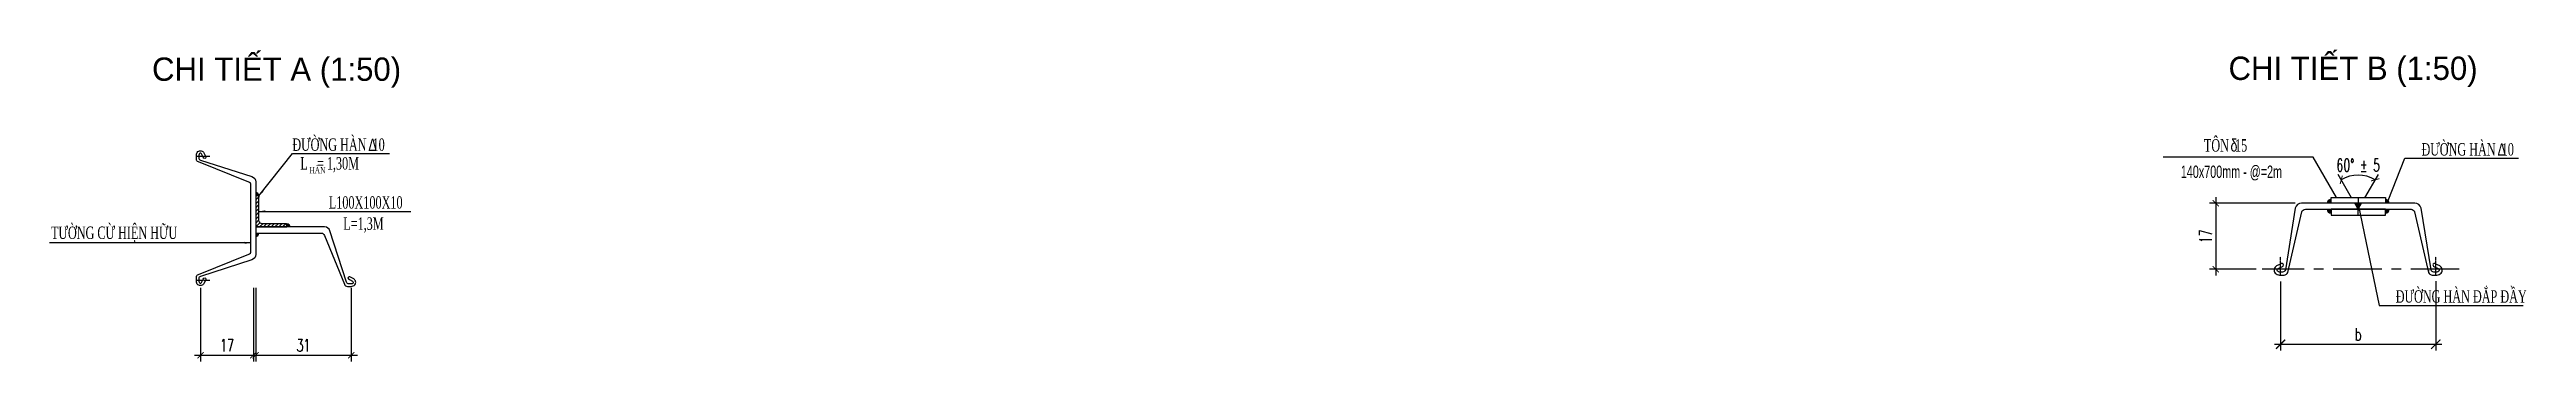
# Model space of a CAD drawing. Extents: x -64479 to 90650, y -38385 to 38270.
# Drawn here: x -51338 to -35375, y 5928 to 7936 of the extents above; entities that cross this region are included whole.
import ezdxf
from ezdxf.enums import TextEntityAlignment as Align

# ---------------------------------------------------------------- set-up
doc = ezdxf.new("R2010")
doc.units = 0
doc.header["$MEASUREMENT"] = 0
doc.linetypes.add('CENTER', pattern=[2, 1.25, -0.25, 0.25, -0.25])
doc.linetypes.add('CENTER2', pattern=[1.125, 0.75, -0.125, 0.125, -0.125])
doc.layers.get('0').update_dxf_attribs({"linetype": 'CONTINUOUS'})
for name, color, linetype in [('CENTER', 9, 'CENTER2'), ('Cu', 230, 'CONTINUOUS'), ('DIMENSION', 4, 'CONTINUOUS'), ('HATCH', 7, 'CONTINUOUS'), ('Kich thuoc', 4, 'CONTINUOUS'), ('TEXT', 3, 'CONTINUOUS'), ('TIM', 8, 'CENTER')]:
    doc.layers.add(name, color=color, linetype=linetype)
doc.styles.add('CMB-1', font='VHBLACK_0.TTF', dxfattribs={"width": 0.8})
doc.styles.add('DIM', font='romans.shx', dxfattribs={"width": 0.65})
doc.styles.add('Kichthuoc', font='romans.shx', dxfattribs={"width": 0.6})
doc.styles.get("Standard").update_dxf_attribs({"font": 'vn_vni.shx', "width": 0.9})
doc.styles.add('SYMBOL', font='greeks.shx', dxfattribs={"width": 0.8})
doc.styles.add('THUONG', font='vntimeh.shx')
doc.dimstyles.new('40.Ph', dxfattribs={"dimscale": 400, "dimtxt": 0.2, "dimasz": 0.1, "dimexe": 0.1, "dimexo": 0.1, "dimgap": 0.06, "dimtad": 1, "dimdec": 0, "dimlfac": 0.05, "dimzin": 0, "dimdsep": 46, "dimtxsty": 'DIM', "dimblk": 'ARCHTICK', "dimcen": 0.15, "dimdle": 0.1, "dimclrd": 256, "dimclre": 7, "dimclrt": 6, "dimadec": 0, "dimazin": 0, "dimtfac": 1, "dimtdec": 0, "dimtix": 1, "dimtmove": 0, "dimatfit": 3, "dimfxl": 1, "dimtolj": 1, "dimtzin": 0, "dimarcsym": 0})
doc.dimstyles.new('400.Ph', dxfattribs={"dimscale": 400, "dimtxt": 0.2, "dimasz": 0.15, "dimexe": 0.1, "dimexo": 0.1, "dimgap": 0.06, "dimtad": 1, "dimdec": 0, "dimzin": 0, "dimdsep": 46, "dimtxsty": 'DIM', "dimblk": 'ARCHTICK', "dimcen": 0.15, "dimdle": 0.1, "dimclrd": 256, "dimclre": 7, "dimclrt": 6, "dimadec": 0, "dimazin": 0, "dimtfac": 1, "dimtdec": 0, "dimtix": 1, "dimtmove": 0, "dimatfit": 3, "dimldrblk": 'ARCHTICK', "dimfxl": 1, "dimtolj": 1, "dimtzin": 0, "dimarcsym": 0})
doc.dimstyles.new('Le 200', dxfattribs={"dimscale": 200, "dimtxt": 0.2, "dimasz": 0.15, "dimexe": 0.1, "dimexo": 0.2, "dimgap": 0.1, "dimtad": 1, "dimdec": 0, "dimzin": 0, "dimdsep": 46, "dimtxsty": 'Kichthuoc', "dimblk": 'ARCHTICK', "dimcen": 0, "dimdle": 0.1, "dimclrd": 2, "dimclre": 2, "dimclrt": 256, "dimadec": 0, "dimazin": 0, "dimtfac": 1, "dimtdec": 0, "dimtix": 1, "dimtmove": 2, "dimatfit": 3, "dimfxl": 1, "dimtolj": 1, "dimtzin": 0, "dimarcsym": 0})

msp = doc.modelspace()

# ---------------------------------------------------------------- texts
at = {"layer": 'TEXT', "style": 'CMB-1'}
for s, p in [('chi tiÕt a (1:50)', (-49874.5, 7735.2)), ('chi tiÕt b (1:50)', (-36492.9, 7741))]:
    msp.add_text(s, height=150, dxfattribs=at).set_placement(p, align=Align.CENTER)
at = {"layer": 'TEXT', "style": 'THUONG', "width": 0.65}
for s, height, p in [('®\xadêng hµn  10', 80, (-49772.9, 7284.4)), ('®\xadêng hµn  10', 80, (-36051.9, 7254)), ('L   = 1,30m', 80, (-49721.5, 7163.7)), ('hµn', 40, (-49662.9, 7140)), ('l100x100x10', 80, (-49538, 6912.2)), ('t\xadêng cõ hiÖn h÷u', 80, (-51327.9, 6716.9)), ('l=1,3m', 80, (-49445, 6775.8)), ('®\xadêng hµn ®¾p ®Çy', 80, (-36217.7, 6306.9))]:
    msp.add_text(s, height=height, dxfattribs=at).set_placement(p)
at = {"layer": 'TEXT'}
for s, style, width, p in [('D', 'SYMBOL', 0.75, (-49255.9, 7283.7)), ('t«n  15', 'THUONG', 0.65, (-37314.6, 7279.7)), ('d', 'SYMBOL', 0.75, (-37260.7, 7279.7)), ('D', 'SYMBOL', 0.75, (-35534.9, 7253.3))]:
    msp.add_text(s, height=80, dxfattribs=dict(at, style=style, width=width)).set_placement(p, align=Align.CENTER)
at = {"layer": 'TEXT', "width": 0.65}
msp.add_text('140x700mm - @=2m', height=80, dxfattribs=at).set_placement((-37276.8, 7109.6), align=Align.CENTER)

# ---------------------------------------------------------------- blocks, each defined once
blk = doc.blocks.new('Cu thep kieu IVL')
at = {"layer": 'CENTER'}
for p, q in [((-20, 19.15), (-20, 14.85)), ((20, 19.15), (20, 14.85))]:
    blk.add_line(p, q, dxfattribs=at)
at = {"layer": 'Cu', "color": 1}
blk.add_lwpolyline([(-11.62, 2.27, 0.331206), (-10.66, 1.56), (10.66, 1.56, 0.331206), (11.62, 2.27), (18.1, 18.44, -0.331206), (19.05, 19.15), (20.26, 19.15, -0.223582), (21.46, 18.62, -0.452935), (21.06, 16.74), (20.02, 16.22, -0.518485), (19.2, 16.44, -0.300037), (19.66, 16.94), (20.68, 17.45, 0.427626), (20.83, 18.12, 0.215462), (20.27, 18.35), (19.5, 18.35, 0.331206), (18.73, 17.78), (13.38, 1.28, -0.331206), (11.66, 0), (-11.66, 0, -0.331206), (-13.38, 1.28), (-18.73, 17.78, 0.331206), (-19.5, 18.35), (-20.27, 18.35, 0.215462), (-20.83, 18.12, 0.427626), (-20.68, 17.45), (-19.66, 16.94, -0.300037), (-19.2, 16.44, -0.518485), (-20.02, 16.22), (-21.06, 16.74, -0.452935), (-21.46, 18.62, -0.223582), (-20.26, 19.15), (-19.05, 19.15, -0.331206), (-18.1, 18.44)], format="xyb", close=True, dxfattribs=at)
blk = doc.blocks.new('_ArchTick')
at = {"color": 0, "linetype": 'ByBlock', "const_width": 0.15}
blk.add_lwpolyline([(-0.5, -0.5), (0.5, 0.5)], dxfattribs=at)
blk = doc.blocks.new('*D442')
at = {"layer": 'DIMENSION', "color": 7, "lineweight": -2}
for p, q in [((-50364, 6402), (-50364, 5928)), ((-50024, 6402), (-50024, 5928))]:
    blk.add_line(p, q, dxfattribs=at)
at = {"layer": 'DIMENSION', "lineweight": -2}
blk.add_line((-50404, 5968), (-49984, 5968), dxfattribs=at)
at = {"layer": 'DIMENSION', "lineweight": -2, "xscale": 40, "yscale": 40, "zscale": 40, "rotation": 180}
blk.add_blockref('_ArchTick', (-50364, 5968), dxfattribs=at)
at = {"layer": 'DIMENSION', "lineweight": -2, "xscale": 40, "yscale": 40, "zscale": 40}
blk.add_blockref('_ArchTick', (-50024, 5968), dxfattribs=at)
at = {"layer": 'DIMENSION', "color": 6, "insert": (-50194, 6032), "char_height": 80, "attachment_point": 5, "style": 'DIM'}
blk.add_mtext('\\A1;17', dxfattribs=at)
blk = doc.blocks.new('*D443')
at = {"layer": 'DIMENSION', "color": 7, "lineweight": -2}
for p, q in [((-50009, 6402), (-50009, 5928)), ((-49393, 6402), (-49393, 5928))]:
    blk.add_line(p, q, dxfattribs=at)
at = {"layer": 'DIMENSION', "lineweight": -2}
blk.add_line((-50049, 5968), (-49353, 5968), dxfattribs=at)
at = {"layer": 'DIMENSION', "lineweight": -2, "xscale": 40, "yscale": 40, "zscale": 40, "rotation": 180}
blk.add_blockref('_ArchTick', (-50009, 5968), dxfattribs=at)
at = {"layer": 'DIMENSION', "lineweight": -2, "xscale": 40, "yscale": 40, "zscale": 40}
blk.add_blockref('_ArchTick', (-49393, 5968), dxfattribs=at)
at = {"layer": 'DIMENSION', "color": 6, "insert": (-49701, 6032), "char_height": 80, "attachment_point": 5, "style": 'DIM'}
blk.add_mtext('\\A1;31', dxfattribs=at)
blk = doc.blocks.new('*D462')
at = {"layer": 'DIMENSION', "color": 7, "lineweight": -2}
for p, q in [((-36502, 6981), (-36589, 7133)), ((-36418, 6981), (-36330, 7133))]:
    blk.add_line(p, q, dxfattribs=at)
at = {"layer": 'DIMENSION', "lineweight": -2}
blk.add_arc((-36460, 6909), 219, 60, 120, dxfattribs=at)
at = {"layer": 'DIMENSION', "lineweight": -2, "xscale": 40, "yscale": 40, "zscale": 40}
for p, rotation in [((-36569, 7098), 209.9999999997613), ((-36350, 7098), 329.999999999894)]:
    blk.add_blockref('_ArchTick', p, dxfattribs=dict(at, rotation=rotation))
at = {"layer": 'DIMENSION', "color": 6, "insert": (-36460, 7192), "char_height": 80, "attachment_point": 5, "style": 'DIM'}
blk.add_mtext('\\A1;60° ± 5', dxfattribs=at)
blk = doc.blocks.new('*D463')
at = {"layer": 'DIMENSION', "color": 7, "lineweight": -2}
for p, q in [((-36960, 6444), (-36960, 5999)), ((-35960, 6445), (-35960, 5999))]:
    blk.add_line(p, q, dxfattribs=at)
at = {"layer": 'DIMENSION', "lineweight": -2}
blk.add_line((-37000, 6039), (-35920, 6039), dxfattribs=at)
at = {"layer": 'DIMENSION', "lineweight": -2, "xscale": 60, "yscale": 60, "zscale": 60, "rotation": 180}
blk.add_blockref('_ArchTick', (-36960, 6039), dxfattribs=at)
at = {"layer": 'DIMENSION', "lineweight": -2, "xscale": 60, "yscale": 60, "zscale": 60}
blk.add_blockref('_ArchTick', (-35960, 6039), dxfattribs=at)
at = {"layer": 'DIMENSION', "color": 6, "insert": (-36460, 6103), "char_height": 80, "attachment_point": 5, "style": 'DIM'}
blk.add_mtext('\\A1;b', dxfattribs=at)
blk = doc.blocks.new('*D464')
at = {"layer": 'DIMENSION', "color": 7, "lineweight": -2}
for p, q in [((-36865, 6947), (-37418, 6947)), ((-37118, 6522), (-37418, 6522))]:
    blk.add_line(p, q, dxfattribs=at)
at = {"layer": 'DIMENSION', "lineweight": -2}
blk.add_line((-37378, 6987), (-37378, 6482), dxfattribs=at)
at = {"layer": 'DIMENSION', "lineweight": -2, "xscale": 40, "yscale": 40, "zscale": 40}
for p, rotation in [((-37378, 6947), 90), ((-37378, 6522), 270)]:
    blk.add_blockref('_ArchTick', p, dxfattribs=dict(at, rotation=rotation))
at = {"layer": 'DIMENSION', "color": 6, "insert": (-37442, 6734), "char_height": 80, "attachment_point": 5, "rotation": 90, "style": 'DIM'}
blk.add_mtext('\\A1;17', dxfattribs=at)

# ---------------------------------------------------------------- dimensions: what is measured, and where the dimension line sits
at = {"layer": 'DIMENSION'}
dim = msp.add_angular_dim_2l(base=(-36421.9, 7124.3), line1=((-36457.4, 6913), (-36437.9, 6946.8)), line2=((-36462.4, 6913), (-36481.9, 6946.8)), text='<> %%P 5', dimstyle='40.Ph', dxfattribs=at)
dim.commit()
dim.dimension.update_dxf_attribs({"geometry": '*D462', "text_midpoint": (-36459.9, 7191.6)})
dim = msp.add_linear_dim(base=(-37378.1, 6521.8), p1=(-36824.5, 6946.8), p2=(-37078.1, 6521.8), angle=90, text='17', dimstyle='40.Ph', dxfattribs=at)
dim.commit()
dim.dimension.update_dxf_attribs({"geometry": '*D464', "text_midpoint": (-37442.1, 6734.3)})
for base, p1, p2, picture, middle in [((-50024.1, 5968.3), (-50363.6, 6442.3), (-50024.1, 6442.3), '*D442', (-50193.9, 6032.3)), ((-49392.7, 5968.3), (-50008.5, 6442.3), (-49392.7, 6442.3), '*D443', (-49700.6, 6032.3))]:
    dim = msp.add_linear_dim(base=base, p1=p1, p2=p2, dimstyle='40.Ph', dxfattribs=at)
    dim.commit()
    dim.dimension.update_dxf_attribs({"geometry": picture, "text_midpoint": middle})
dim = msp.add_linear_dim(base=(-35959.9, 6039), p1=(-36959.9, 6484), p2=(-35959.9, 6484.6), text='b', dimstyle='400.Ph', dxfattribs=at)
dim.commit()
dim.dimension.update_dxf_attribs({"geometry": '*D463', "text_midpoint": (-36459.9, 6103)})

# ---------------------------------------------------------------- hatches: boundary and pattern name
at = {"layer": 'Cu'}
for points in [[(-36659.9, 6946.8), (-36634.9, 6946.8), (-36634.9, 6971.8, 0.3881902)], [(-36659.9, 6908), (-36634.9, 6908), (-36634.9, 6883, -0.3881902)], [(-36259.9, 6946.8), (-36284.9, 6946.8), (-36284.9, 6971.8, -0.3881902)], [(-36259.9, 6908), (-36284.9, 6908), (-36284.9, 6883, 0.3881902)]]:
    msp.add_hatch(color=9, dxfattribs=at).paths.add_polyline_path(points)
h = msp.add_hatch(color=9, dxfattribs=at)
h.paths.add_polyline_path([(-36437.9, 6946.8), (-36481.9, 6946.8), (-36462.4, 6913), (-36457.4, 6913)])
h.paths.add_polyline_path([(-36457.4, 6913), (-36462.4, 6913), (-36462.4, 6908), (-36457.4, 6908)])
at = {"layer": 'DIMENSION'}
for points in [[(-49988.5, 6994.5), (-50008.5, 6994.5), (-50008.5, 7014.5, -0.4142136)], [(-49988.5, 6754.3), (-50008.5, 6754.3), (-50008.5, 6734.3, 0.4142136)], [(-49788.5, 6794.5), (-49808.5, 6794.5), (-49808.5, 6814.5, -0.4142136)]]:
    msp.add_hatch(color=256, dxfattribs=at).paths.add_polyline_path(points)
at = {"layer": 'HATCH'}
h = msp.add_hatch(dxfattribs=at)
h.set_pattern_fill('ANSI31', color=256, scale=1400, angle=180, style=0)
h.set_pattern_definition([(45, (-50008.524, 6794.541), (-12.3744, 12.3744), [])])
edge = h.paths.add_edge_path()
edge.add_ellipse((-49996.5, 6986.5), major_axis=(-5.66, -5.66), ratio=1, start_angle=135, end_angle=225)
edge.add_line((-49996.5, 6994.5), (-50008.5, 6994.5))
edge.add_line((-50008.5, 6994.5), (-50008.5, 6794.5))
edge.add_line((-50008.5, 6794.5), (-49808.5, 6794.5))
edge.add_line((-49808.5, 6794.5), (-49808.5, 6806.5))
edge.add_ellipse((-49816.5, 6806.5), major_axis=(-5.66, -5.66), ratio=1, start_angle=135, end_angle=225)
edge.add_line((-49816.5, 6814.5), (-49964.5, 6814.5))
edge.add_ellipse((-49964.5, 6838.5), major_axis=(17, -17), ratio=1, start_angle=225, end_angle=315, ccw=False)
edge.add_line((-49988.5, 6838.5), (-49988.5, 6986.5))

# ---------------------------------------------------------------- linework, layer by layer
at = {"layer": 'CENTER'}
for p, q in [((-36959.9, 6484), (-36959.9, 6601.7)), ((-35959.9, 6484), (-35959.9, 6601.7))]:
    msp.add_line(p, q, dxfattribs=at)
at = {"layer": 'Cu'}
for p, q in [((-36462.4, 6913), (-36481.9, 6946.8)), ((-36462.4, 6908), (-36462.4, 6913)), ((-36459.9, 6984.3), (-36459.9, 6946.8)), ((-36459.9, 6870.5), (-36459.9, 6908)), ((-36457.4, 6913), (-36437.9, 6946.8)), ((-36457.4, 6908), (-36457.4, 6913)), ((-36007.5, 6517), (-36007.5, 6508.9))]:
    msp.add_line(p, q, dxfattribs=at)
msp.add_lwpolyline([(-36823.5, 6890.8, -0.3312062), (-36800.4, 6908), (-36119.5, 6908, -0.3312062), (-36096.3, 6890.8), (-36005.9, 6501.8, 0.3312062), (-35982.7, 6484.6), (-35953.6, 6484.6, 0.2235824), (-35924.8, 6497.6, 0.4529347), (-35934.4, 6542.9), (-35959.5, 6555.4, 0.5184848), (-35979.3, 6550.2, 0.3000371), (-35968.1, 6538.2), (-35943.5, 6525.8, -0.4276258), (-35939.9, 6509.6, -0.2154615), (-35953.4, 6504), (-35972, 6504, -0.3312062), (-35990.5, 6517.7), (-36053.7, 6915.8, 0.3312062), (-36095.3, 6946.8), (-36824.5, 6946.8, 0.3312062), (-36866.1, 6915.8), (-36929.4, 6517.7, -0.3312062), (-36947.9, 6504), (-36966.4, 6504, -0.2154615), (-36980, 6509.6, -0.4276258), (-36976.4, 6525.8), (-36951.7, 6538.2, 0.3000371), (-36940.5, 6550.2, 0.5184848), (-36960.3, 6555.4), (-36985.5, 6542.9, 0.4529347), (-36995.1, 6497.6, 0.2235824), (-36966.2, 6484.6), (-36937.1, 6484.6, 0.3312062), (-36914, 6501.8)], format="xyb", close=True, dxfattribs=at)
for points in [[(-36634.9, 6946.8), (-36634.9, 6984.3), (-36284.9, 6984.3), (-36284.9, 6946.8)], [(-36634.9, 6908), (-36634.9, 6870.5), (-36284.9, 6870.5), (-36284.9, 6908)]]:
    msp.add_lwpolyline(points, close=True, dxfattribs=at)
msp.add_lwpolyline([(-50008.5, 6754.3), (-49585.3, 6754.3, -0.3312062), (-49566.2, 6740.1), (-49436.6, 6425.7, 0.3312062), (-49417.4, 6411.5), (-49393.3, 6411.5, 0.2235824), (-49369.4, 6422.2, 0.4529347), (-49377.3, 6459.7), (-49398.2, 6470.1, 0.5184848), (-49414.6, 6465.8, 0.3000371), (-49405.3, 6455.8), (-49384.9, 6445.6, -0.4276258), (-49381.9, 6432.2, -0.2154615), (-49393.1, 6427.5), (-49408.5, 6427.5, -0.3312062), (-49423.8, 6438.9), (-49530.8, 6768.9, 0.3312062), (-49565.3, 6794.5), (-50008.5, 6794.5)], format="xyb", dxfattribs=at)
for centre, start, end in [((-36633.8, 6945.6), 92.56856, 177.43144), ((-36633.8, 6909.2), 182.56856, 267.43144), ((-36286.1, 6945.6), 2.56856, 87.43144), ((-36286.1, 6909.2), 272.56856, 357.43144)]:
    msp.add_arc(centre, 26.2, start, end, dxfattribs=at)
at = {"layer": 'DIMENSION'}
for p, q in [((-49988.5, 6994.5), (-49988.5, 6986.5)), ((-36462.4, 6908), (-36457.4, 6908)), ((-49816.5, 6814.5), (-49808.5, 6814.5))]:
    msp.add_line(p, q, dxfattribs=at)
msp.add_lwpolyline([(-49988.5, 6986.5, 0.4142136), (-49996.5, 6994.5), (-50008.5, 6994.5), (-50008.5, 6794.5), (-49808.5, 6794.5), (-49808.5, 6806.5, 0.4142136), (-49816.5, 6814.5), (-49964.5, 6814.5, -0.4142136), (-49988.5, 6838.5)], format="xyb", close=True, dxfattribs=at)
for centre, start, end in [((-50008.5, 6994.5), 359.99862, 89.99971), ((-50008.5, 6754.3), 270, 0), ((-49808.5, 6794.5), 0, 90)]:
    msp.add_arc(centre, 20, start, end, dxfattribs=at)
at = {"layer": 'TIM', "ltscale": 250}
msp.add_line((-35808.3, 6521.8), (-37078.1, 6521.8), dxfattribs=at)

# ---------------------------------------------------------------- block references
at = {"layer": 'DIMENSION', "xscale": 20, "yscale": 20, "zscale": 20, "rotation": 90}
msp.add_blockref('Cu thep kieu IVL', (-50008.5, 6850.5), dxfattribs=at)

msp.set_redraw_order([(e.dxf.handle, doc.entitydb.next_handle()) for e in msp.query("TEXT MTEXT ATTDEF DIMENSION ARC_DIMENSION")])  # texts and dimensions are drawn at this point

# ---------------------------------------------------------------- leaders
at = {"layer": 'DIMENSION'}
for points in [[(-49988.5, 6994.5), (-49772.3, 7266.9), (-49147.6, 7266.9)], [(-49986.1, 6894.7), (-49008.3, 6894.7)], [(-50039.7, 6692.1), (-51337.6, 6692.1)]]:
    msp.add_leader(points, dimstyle='40.Ph', override={"dimgap": 0.06, "dimtad": 0}, dxfattribs=at)
at = {"layer": 'Kich thuoc'}
for points in [[(-36600.7, 6984.3), (-36750.4, 7243.5), (-37717.2, 7243.5)], [(-36267.6, 6964.1), (-36158.3, 7236.4), (-35426.7, 7236.4)], [(-36458.8, 6929.9), (-36324, 6289.4), (-35396.7, 6289.4)]]:
    msp.add_leader(points, dimstyle='Le 200', override={"dimtad": 0}, dxfattribs=at)

doc.saveas('drawing.dxf')
